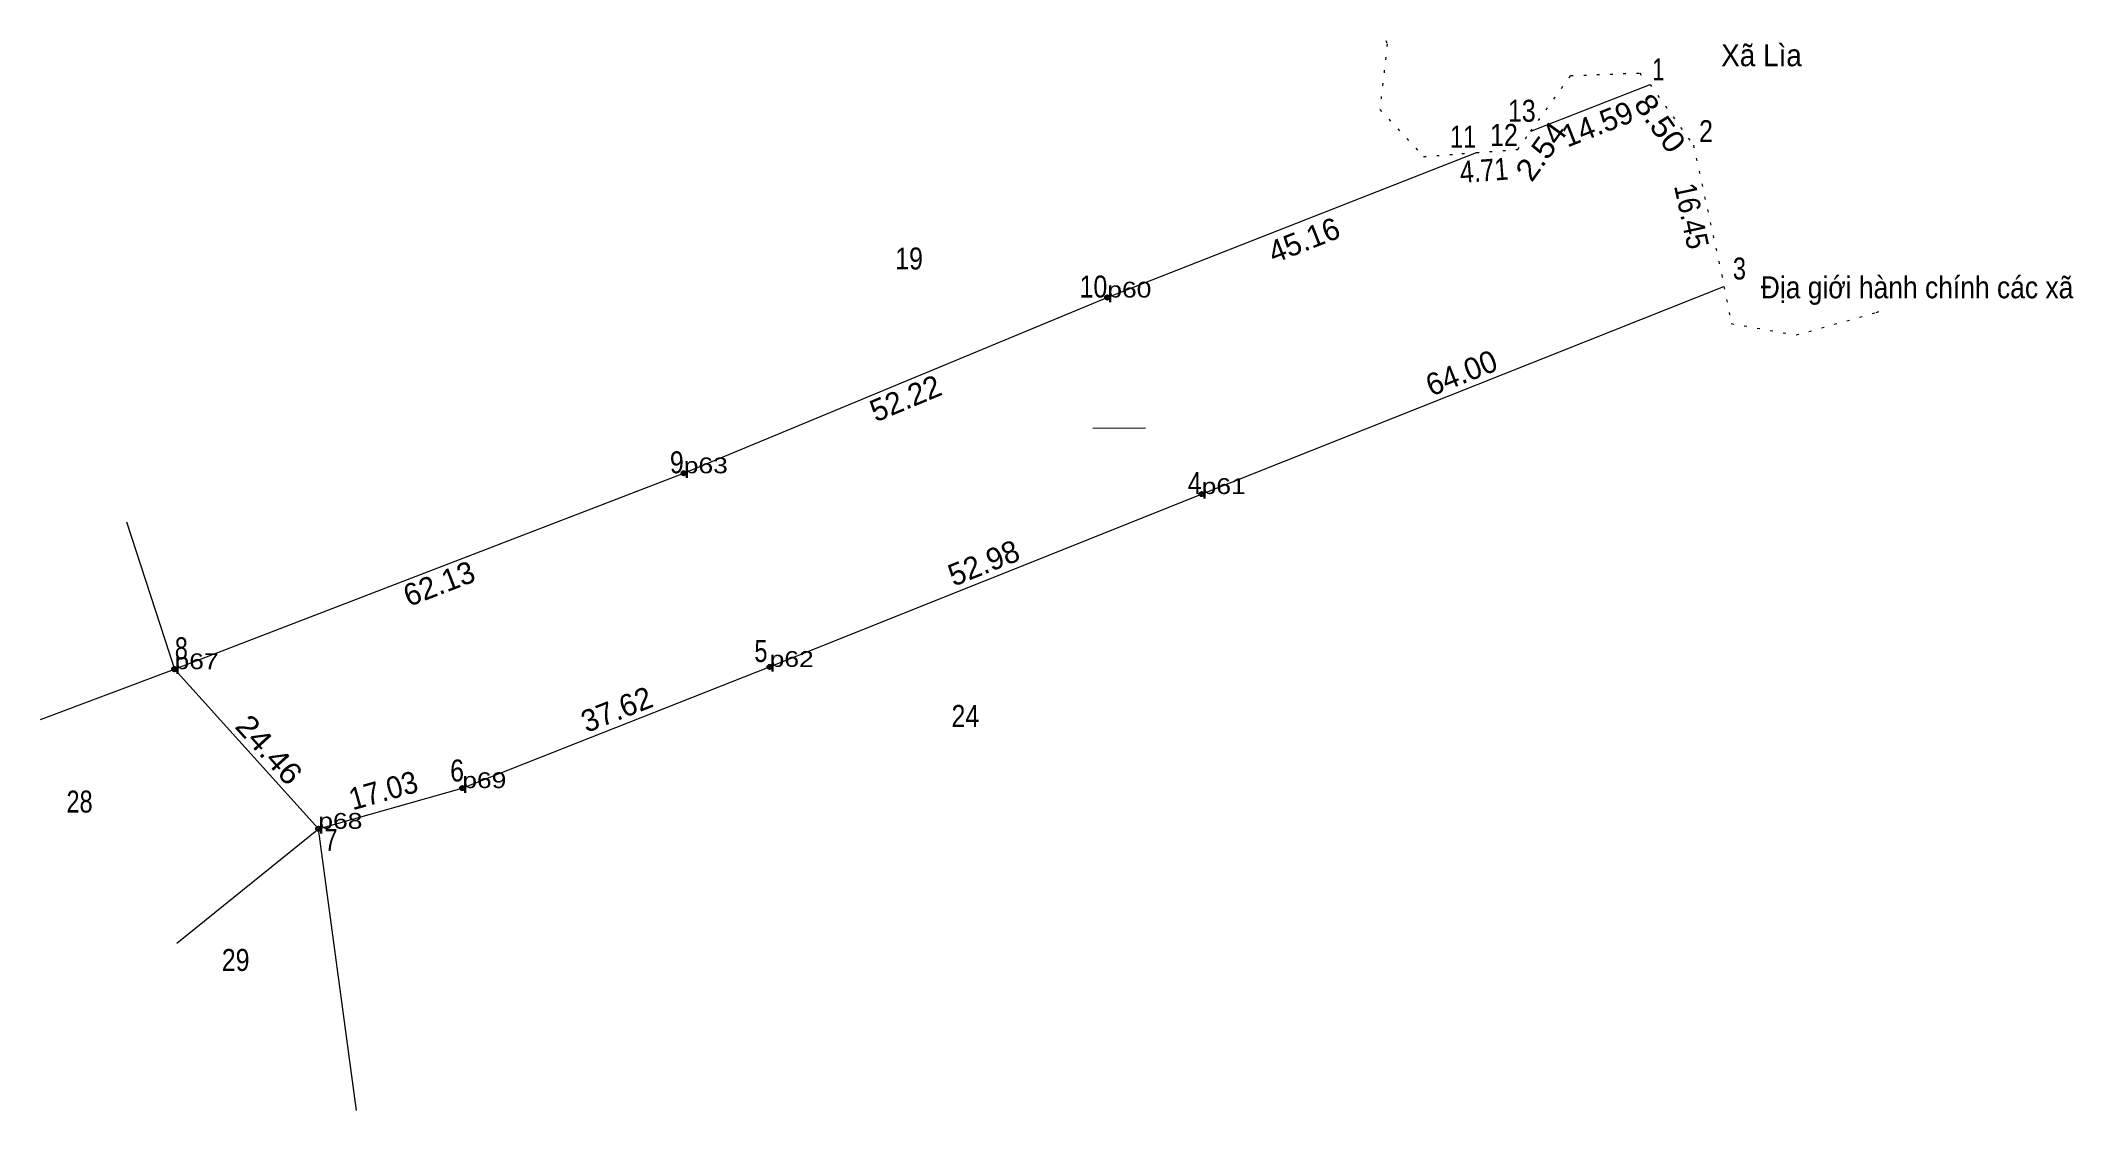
# Model space of a CAD drawing. Header units: metres. Extents: x 546779 to 547685, y 1820296 to 1820854.
# Drawn here: x 547269.6 to 547501, y 1820508.9 to 1820630.6 of the extents above; entities that cross this region are included whole.
import ezdxf
from ezdxf.enums import TextEntityAlignment as Align

# ---------------------------------------------------------------- set-up
doc = ezdxf.new("R2010")
doc.units = ezdxf.units.M
doc.header["$PDMODE"] = 32
doc.header["$PDSIZE"] = 0.5
doc.linetypes.add('DOTTED', pattern=[1.5, 0.3, -1.2])
for name, color, linetype, lineweight in [('10', 7, 'Continuous', 13), ('46', 7, 'DOTTED', 13), ('63', 7, 'Continuous', 13)]:
    doc.layers.add(name, color=color, linetype=linetype, lineweight=lineweight)
doc.layers.add('12', color=7, linetype='Continuous')
doc.layers.add('7', color=7, linetype='Continuous')

msp = doc.modelspace()

# ---------------------------------------------------------------- texts
at = {"layer": '12', "width": 1.25}
for s, p in [('p60', (547391.01, 1820601.39)), ('p63', (547342.78, 1820581.38)), ('p61', (547401.75, 1820579.02)), ('p67', (547284.79, 1820559.08)), ('p62', (547352.56, 1820559.34)), ('p69', (547317.56, 1820545.54)), ('p68', (547301.17, 1820540.91))]:
    msp.add_text(s, height=1.8, dxfattribs=at).set_placement(p)
at = {"layer": '63'}
for s, width, p in [('Xã Lìa', 0.95, (547465.5, 1820627.72)), ('19', 0.85, (547368.435, 1820604.58)), ('Địa giới hành chính các xã', 0.9, (547483.215, 1820601.3)), ('24', 0.85, (547374.845, 1820552.51)), ('28', 0.8, (547273.98, 1820542.76)), ('29', 0.85, (547291.755, 1820524.73))]:
    msp.add_text(s, height=2.5, dxfattribs=dict(at, width=width)).set_placement(p, align=Align.CENTER)
for s, width, p in [(' 1', 0.75, (547454.46, 1820626.12)), (' 13', 0.85, (547439.79, 1820621.4)), (' 11', 0.8, (547433.01, 1820618.46)), (' 12', 0.85, (547437.75, 1820618.65)), (' 2', 0.85, (547459.97, 1820619.08)), (' 10', 0.85, (547391.01, 1820601.39)), (' 3', 0.8, (547463.73, 1820603.44)), (' 9', 0.85, (547342.78, 1820581.38)), (' 4', 0.85, (547401.75, 1820579.02)), (' 8', 0.8, (547286.31, 1820560.21)), (' 5', 0.8, (547352.31, 1820559.9)), (' 6', 0.85, (547317.76, 1820546.3)), (' 7', 0.8, (547303.35, 1820538.38))]:
    msp.add_text(s, height=2.5, dxfattribs=dict(at, width=width)).set_placement(p, align=Align.RIGHT)
for s, rotation, p in [('14.59', 21.429, (547447.278, 1820619.979)), ('45.16', 21.429, (547413.863, 1820606.765)), ('64.00', 21.658, (547431.794, 1820591.652)), ('52.22', 22.533, (547368.506, 1820588.767)), ('52.98', 21.805, (547377.396, 1820570.019)), ('62.13', 21.034, (547315.366, 1820567.662)), ('37.62', 21.519, (547335.602, 1820553.341))]:
    msp.add_text(s, height=2.5, rotation=rotation, dxfattribs=at).set_placement(p, align=Align.CENTER)
for s, rotation, width, p in [('8.50', 305.522, 1.1, (547452.931, 1820620.496)), ('2.54', 54.305, 1.1, (547441.417, 1820617.316)), ('4.71', 4.38, 0.85, (547434, 1820614.621)), ('16.45', 282.212, 0.9, (547456.326, 1820610.409)), ('24.46', 312.034, 1.1, (547294.635, 1820549.077)), ('17.03', 15.774, 0.95, (547308.9, 1820544.085))]:
    msp.add_text(s, height=2.5, rotation=rotation, dxfattribs=dict(at, width=width)).set_placement(p, align=Align.CENTER)

# ---------------------------------------------------------------- linework, layer by layer
at = {"layer": '10'}
for p, q in [((547439.23, 1820620.31), (547452.81, 1820625.64)), ((547391.01, 1820601.39), (547433.05, 1820617.89)), ((547269.55, 1820553.36), (547284.79, 1820559.08)), ((547285.06, 1820527.89), (547301.17, 1820540.91)), ((547305.5, 1820508.86), (547301.17, 1820540.91))]:
    msp.add_line(p, q, dxfattribs=at)
for points in [[(547284.79, 1820559.08), (547301.17, 1820540.91), (547317.56, 1820545.54), (547352.56, 1820559.34), (547401.75, 1820579.02), (547461.23, 1820602.64)], [(547279.34, 1820575.84), (547284.79, 1820559.08), (547342.78, 1820581.38), (547391.01, 1820601.39)]]:
    msp.add_lwpolyline(points, dxfattribs=at)
at = {"layer": '46'}
msp.add_line((547431.39, 1820617.77), (547432.86, 1820617.88), dxfattribs=at)
for points in [[(547422.74, 1820630.63), (547422.89, 1820630.25), (547422.04, 1820622.78), (547427.02, 1820617.44), (547430.4, 1820617.69)], [(547439.23, 1820620.31), (547443.76, 1820626.65), (547451.64, 1820626.95), (547452.51, 1820625.73)], [(547452.81, 1820625.64), (547457.75, 1820618.72), (547460.97, 1820603.96), (547461.23, 1820602.64)], [(547433.05, 1820617.89), (547437.75, 1820618.25), (547439.34, 1820620.47)], [(547461.23, 1820602.64), (547462.06, 1820598.42), (547469.45, 1820597.13), (547478.57, 1820599.68), (547479.72, 1820600.19)]]:
    msp.add_lwpolyline(points, dxfattribs=at)
at = {"layer": '63'}
msp.add_line((547389.37, 1820586.53), (547395.37, 1820586.56), dxfattribs=at)
at = {"layer": '7'}
for p in [(547391.01, 1820601.39), (547342.78, 1820581.38), (547401.75, 1820579.02), (547284.79, 1820559.08), (547352.56, 1820559.34), (547317.56, 1820545.54), (547301.17, 1820540.91)]:
    msp.add_point(p, dxfattribs=at)

msp.set_redraw_order([(e.dxf.handle, doc.entitydb.next_handle()) for e in msp.query("TEXT MTEXT ATTDEF DIMENSION ARC_DIMENSION")])  # texts and dimensions are drawn at this point

doc.saveas('drawing.dxf')
